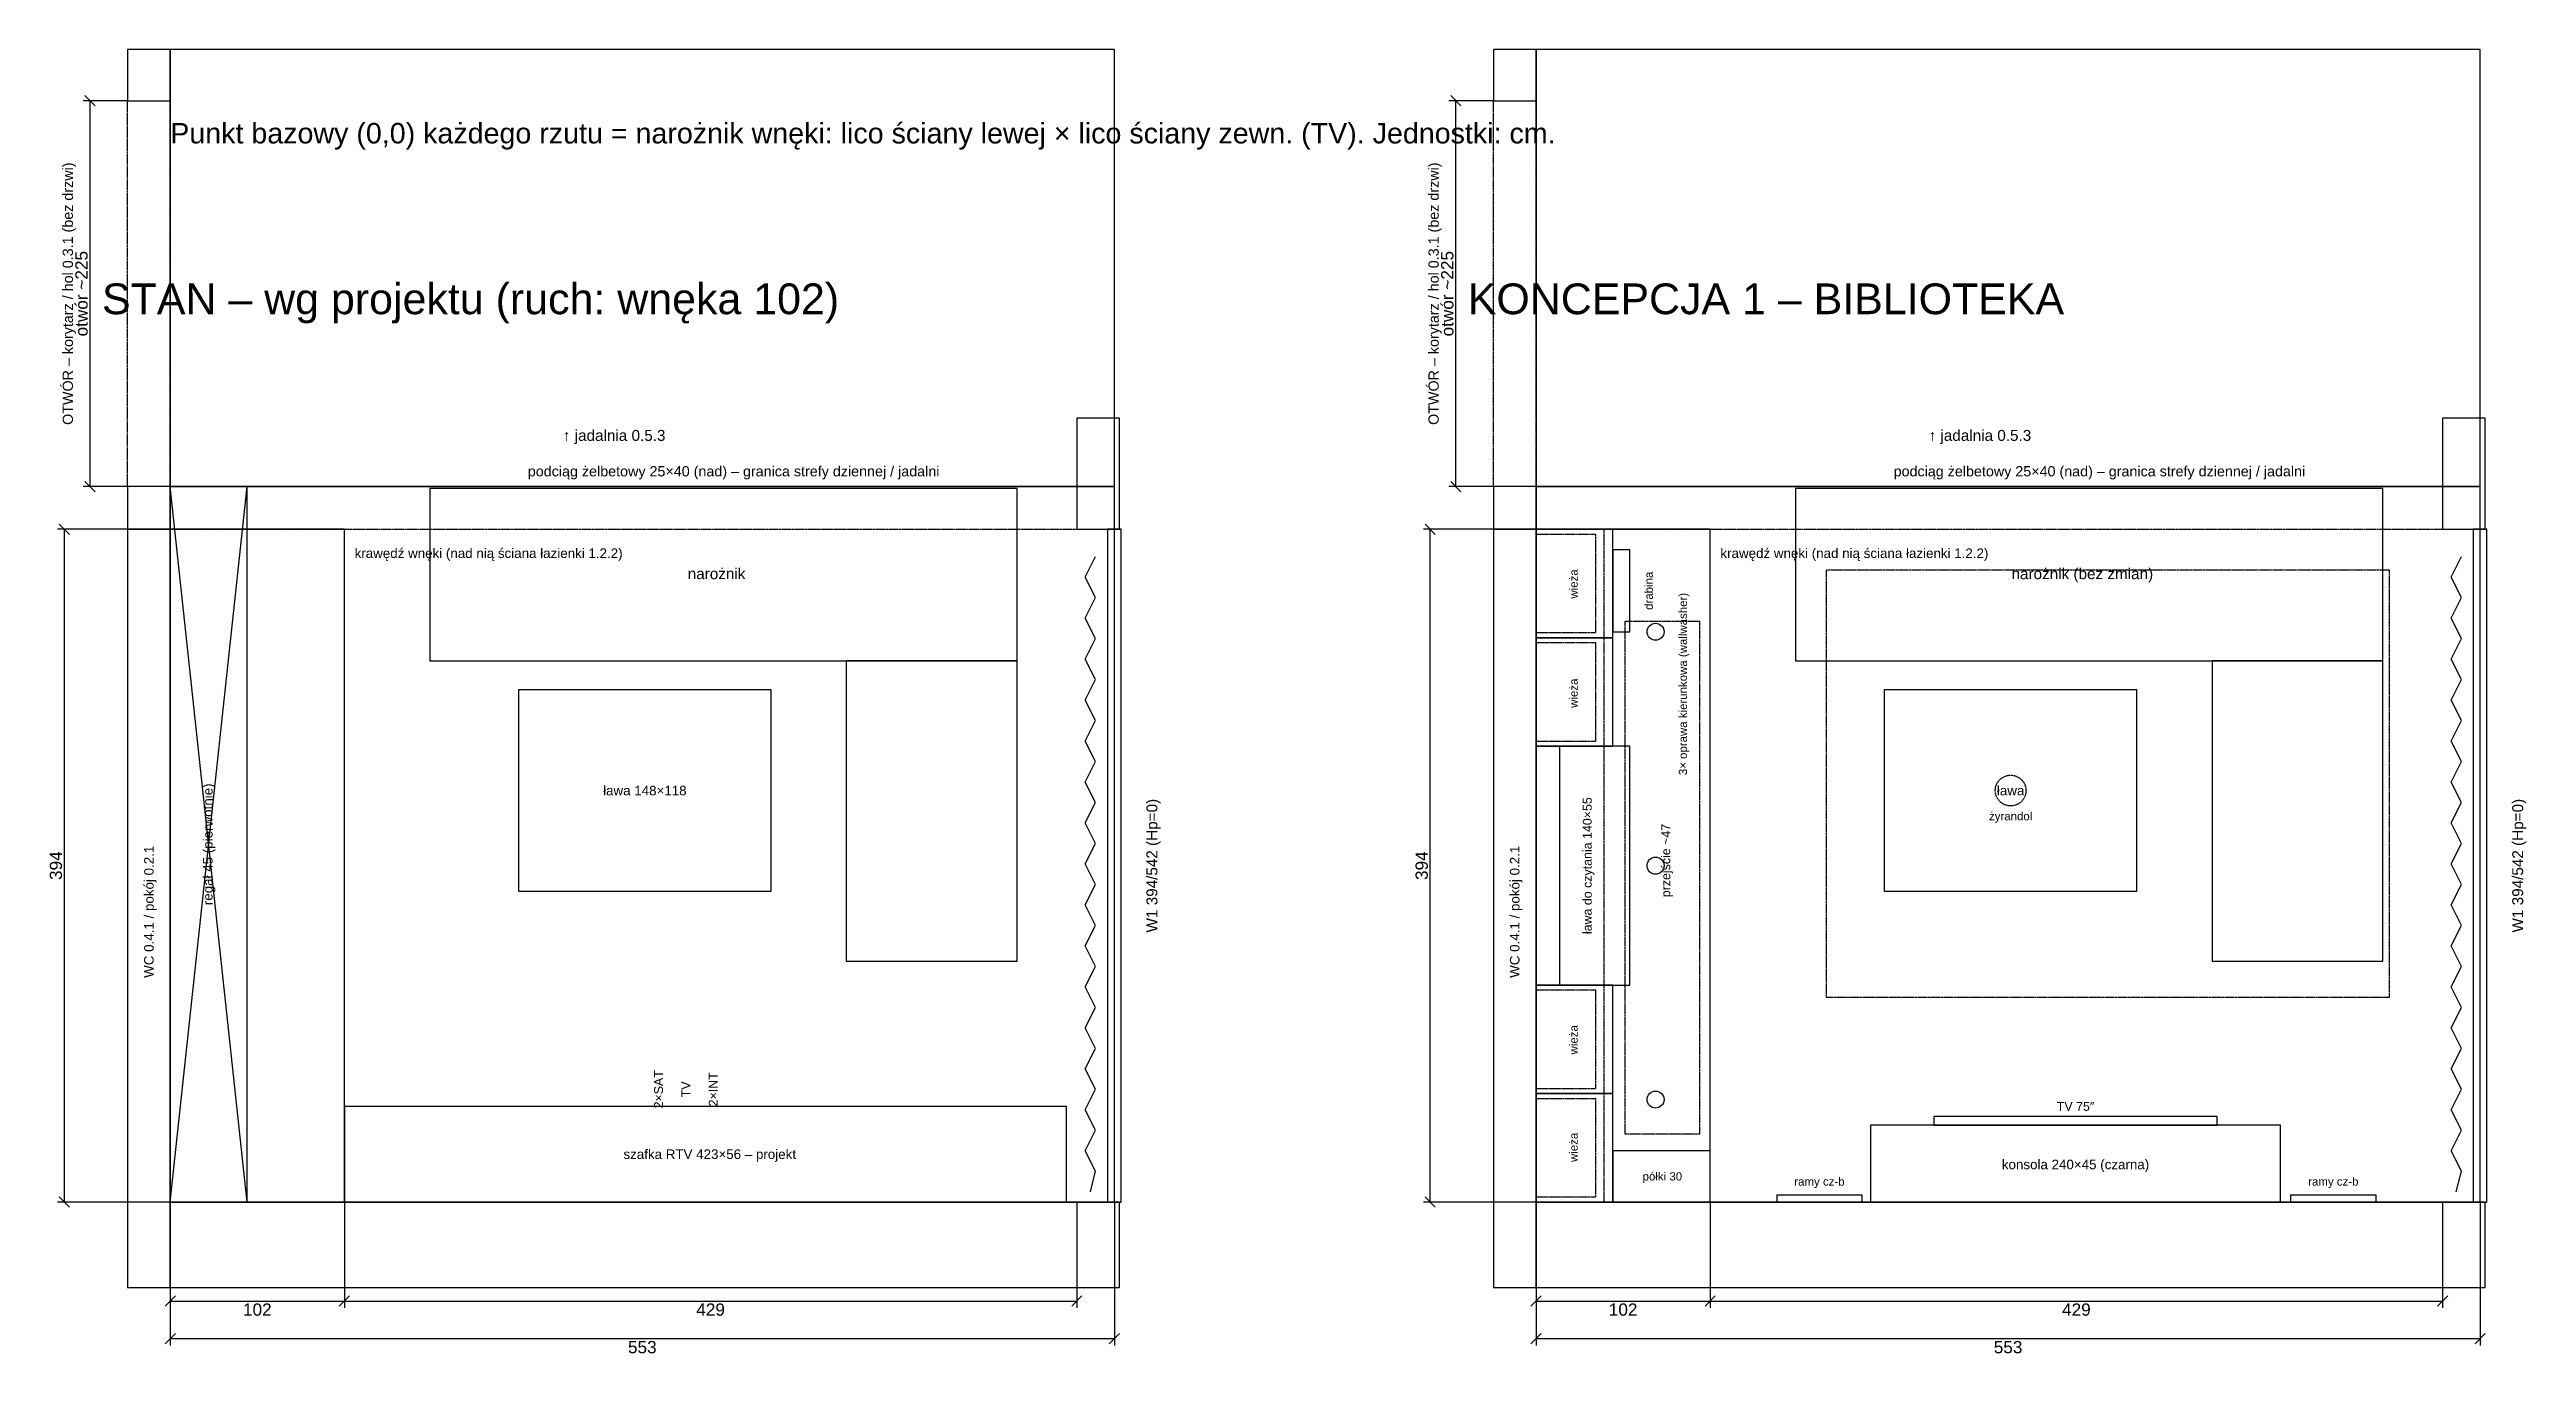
# Model space of a CAD drawing. Header units: centimetres. Extents: x -71 to 2293, y -1527 to 675.
# Drawn here: x -71 to 1380, y -89 to 675 of the extents above; entities that cross this region are included whole.
import ezdxf
from ezdxf.enums import TextEntityAlignment as Align

# ---------------------------------------------------------------- set-up
doc = ezdxf.new("R2010")
doc.units = ezdxf.units.CM
doc.linetypes.add('DASHED', pattern=[1.524, 1.27, -0.254])
for name, color, linetype in [('K_KONSTR', 1, 'Continuous'), ('K_MEBLE', 7, 'Continuous'), ('K_OKNA', 4, 'Continuous'), ('K_OPIS', 5, 'Continuous'), ('K_SCIANY', 8, 'Continuous'), ('K_SWIATLO', 2, 'Continuous'), ('K_TKANINY', 9, 'Continuous'), ('K_WNEKA', 6, 'Continuous'), ('K_WYMIARY', 3, 'Continuous'), ('K_ZABUDOWA', 30, 'Continuous')]:
    doc.layers.add(name, color=color, linetype=linetype)
doc.styles.add('PL', font='arial.ttf')

msp = doc.modelspace()

# ---------------------------------------------------------------- texts
at = {"layer": 'K_OKNA', "style": 'PL'}
for p in [(575, 197), (1375, 197)]:
    msp.add_text('W1 394/542 (Hp=0)', height=6.4, rotation=90, dxfattribs=at).set_placement(p, align=Align.MIDDLE_CENTER)
at = {"layer": 'K_OPIS', "style": 'PL'}
for s, height, p in [('Punkt bazowy (0,0) każdego rzutu = narożnik wnęki: lico ściany lewej × lico ściany zewn. (TV). Jednostki: cm.', 12, (0, 620)), ('STAN – wg projektu (ruch: wnęka 102)', 18, (-40, 520)), ('KONCEPCJA 1 – BIBLIOTEKA', 18, (760, 520))]:
    msp.add_text(s, height=height, dxfattribs=at).set_placement(p)
for s, height, p in [('OTWÓR – korytarz / hol 0.3.1 (bez drzwi)', 6, (-60, 532)), ('OTWÓR – korytarz / hol 0.3.1 (bez drzwi)', 6, (740, 532)), ('wieża', 4.8, (822, 362)), ('drabina', 4.8, (866, 358)), ('wieża', 4.8, (822, 298)), ('regał 45 (pierwotnie)', 5.6, (22, 209.5)), ('ława do czytania 140×55', 5.2, (830, 197)), ('przejście ~47', 5.2, (876, 200)), ('WC 0.4.1 / pokój 0.2.1', 5.6, (-12.5, 170)), ('WC 0.4.1 / pokój 0.2.1', 5.6, (787.5, 170)), ('wieża', 4.8, (822, 95)), ('2×SAT', 5.2, (286, 66)), ('2×INT', 5.2, (318, 66)), ('TV', 5.2, (302, 66)), ('wieża', 4.8, (822, 32))]:
    msp.add_text(s, height=height, rotation=90, dxfattribs=at).set_placement(p, align=Align.MIDDLE_CENTER)
for s, height, p in [('↑ jadalnia 0.5.3', 6.4, (260, 449)), ('↑ jadalnia 0.5.3', 6.4, (1060, 449)), ('podciąg żelbetowy 25×40 (nad) – granica strefy dziennej / jadalni', 6, (330, 428)), ('podciąg żelbetowy 25×40 (nad) – granica strefy dziennej / jadalni', 6, (1130, 428)), ('narożnik', 6.4, (320, 368)), ('narożnik (bez zmian)', 6.4, (1120, 368)), ('ława 148×118', 5.6, (278, 241)), ('ława', 5.6, (1078, 241)), ('żyrandol', 4.8, (1078, 226)), ('TV 75″', 5.2, (1116, 56)), ('szafka RTV 423×56 – projekt', 5.6, (316, 28)), ('półki 30', 4.8, (874, 15)), ('ramy cz-b', 4.8, (966, 12)), ('konsola 240×45 (czarna)', 5.6, (1116, 22)), ('ramy cz-b', 4.8, (1267, 12))]:
    msp.add_text(s, height=height, dxfattribs=at).set_placement(p, align=Align.MIDDLE_CENTER)
for p in [(108, 380), (908, 380)]:
    msp.add_text('krawędź wnęki (nad nią ściana łazienki 1.2.2)', height=5.6, dxfattribs=at).set_placement(p, align=Align.MIDDLE_LEFT)
msp.add_text('3× oprawa kierunkowa (wallwasher)', height=4.8, rotation=90, dxfattribs=at).set_placement((886, 250), align=Align.MIDDLE_LEFT)
at = {"layer": 'K_WYMIARY', "style": 'PL'}
for s, p in [('otwór ~225', (-52, 532)), ('otwór ~225', (748, 532)), ('394', (-67, 197)), ('394', (733, 197))]:
    msp.add_text(s, height=7.2, rotation=90, dxfattribs=at).set_placement(p, align=Align.MIDDLE_CENTER)
for s, p in [('102', (51, -63)), ('429', (316.5, -63)), ('102', (851, -63)), ('429', (1116.5, -63)), ('553', (276.5, -85)), ('553', (1076.5, -85))]:
    msp.add_text(s, height=7.2, dxfattribs=at).set_placement(p, align=Align.MIDDLE_CENTER)

# ---------------------------------------------------------------- linework, layer by layer
at = {"layer": 'K_KONSTR', "linetype": 'DASHED'}
for p, q in [((0, 419), (531, 419)), ((800, 419), (1331, 419)), ((0, 394), (531, 394)), ((800, 394), (1331, 394))]:
    msp.add_line(p, q, dxfattribs=at)
at = {"layer": 'K_KONSTR'}
for points in [[(-25, 394), (0, 394), (0, 419), (-25, 419)], [(775, 394), (800, 394), (800, 419), (775, 419)]]:
    msp.add_lwpolyline(points, close=True, dxfattribs=at)
at = {"layer": 'K_MEBLE'}
for p, q in [((0, 0), (45, 419)), ((45, 0), (0, 419))]:
    msp.add_line(p, q, dxfattribs=at)
for points in [[(0, 0), (45, 0), (45, 419), (0, 419)], [(152, 317), (496, 317), (496, 418), (152, 418)], [(952, 317), (1296, 317), (1296, 418), (952, 418)], [(396, 141), (496, 141), (496, 317), (396, 317)], [(1196, 141), (1296, 141), (1296, 317), (1196, 317)], [(204, 182), (352, 182), (352, 300), (204, 300)], [(1004, 182), (1152, 182), (1152, 300), (1004, 300)], [(102, 0), (525, 0), (525, 56), (102, 56)], [(996, 0), (1236, 0), (1236, 45), (996, 45)], [(1033, 45), (1199, 45), (1199, 50), (1033, 50)], [(941, 0), (991, 0), (991, 4), (941, 4)], [(1242, 0), (1292, 0), (1292, 4), (1242, 4)]]:
    msp.add_lwpolyline(points, close=True, dxfattribs=at)
at = {"layer": 'K_OKNA'}
for p, q in [((553, 0), (553, 394)), ((1353, 0), (1353, 394))]:
    msp.add_line(p, q, dxfattribs=at)
for points in [[(549, 0), (557, 0), (557, 394), (549, 394)], [(1349, 0), (1357, 0), (1357, 394), (1349, 394)]]:
    msp.add_lwpolyline(points, close=True, dxfattribs=at)
at = {"layer": 'K_OPIS', "linetype": 'DASHED'}
for p, q in [((-25, 419), (-25, 645)), ((0, 419), (0, 645)), ((775, 419), (775, 645)), ((800, 419), (800, 645))]:
    msp.add_line(p, q, dxfattribs=at)
at = {"layer": 'K_OPIS'}
for points in [[(0, 419), (553, 419), (553, 675), (0, 675)], [(800, 419), (1353, 419), (1353, 675), (800, 675)], [(0, 0), (553, 0), (553, 419), (0, 419)], [(800, 0), (1353, 0), (1353, 419), (800, 419)], [(0, 0), (102, 0), (102, 394), (0, 394)], [(800, 0), (902, 0), (902, 394), (800, 394)]]:
    msp.add_lwpolyline(points, close=True, dxfattribs=at)
at = {"layer": 'K_SCIANY'}
for points in [[(-25, 645), (0, 645), (0, 675), (-25, 675)], [(775, 645), (800, 645), (800, 675), (775, 675)], [(531, 394), (556, 394), (556, 459), (531, 459)], [(1331, 394), (1356, 394), (1356, 459), (1331, 459)], [(-25, -50), (0, -50), (0, 419), (-25, 419)], [(-25, 394), (0, 394), (0, 419), (-25, 419)], [(775, -50), (800, -50), (800, 419), (775, 419)], [(775, 394), (800, 394), (800, 419), (775, 419)], [(-25, -50), (556, -50), (556, 0), (-25, 0)], [(531, -50), (556, -50), (556, 0), (531, 0)], [(775, -50), (1356, -50), (1356, 0), (775, 0)], [(1331, -50), (1356, -50), (1356, 0), (1331, 0)]]:
    msp.add_lwpolyline(points, close=True, dxfattribs=at)
at = {"layer": 'K_SWIATLO'}
for centre in [(870, 334), (870, 197), (870, 60)]:
    msp.add_circle(centre, 5, dxfattribs=at)
at = {"layer": 'K_SWIATLO', "linetype": 'DASHED'}
msp.add_circle((1078, 241), 9, dxfattribs=at)
at = {"layer": 'K_TKANINY'}
for points in [[(539, 6), (542, 18), (536, 30), (542, 42), (536, 54), (542, 66), (536, 78), (542, 90), (536, 102), (542, 114), (536, 126), (542, 138), (536, 150), (542, 162), (536, 174), (542, 186), (536, 198), (542, 210), (536, 222), (542, 234), (536, 246), (542, 258), (536, 270), (542, 282), (536, 294), (542, 306), (536, 318), (542, 330), (536, 342), (542, 354), (536, 366), (542, 378)], [(1339, 6), (1342, 18), (1336, 30), (1342, 42), (1336, 54), (1342, 66), (1336, 78), (1342, 90), (1336, 102), (1342, 114), (1336, 126), (1342, 138), (1336, 150), (1342, 162), (1336, 174), (1342, 186), (1336, 198), (1342, 210), (1336, 222), (1342, 234), (1336, 246), (1342, 258), (1336, 270), (1342, 282), (1336, 294), (1342, 306), (1336, 318), (1342, 330), (1336, 342), (1342, 354), (1336, 366), (1342, 378)]]:
    msp.add_lwpolyline(points, dxfattribs=at)
at = {"layer": 'K_TKANINY', "linetype": 'DASHED'}
for points in [[(970, 120), (1300, 120), (1300, 370), (970, 370)], [(852, 40), (896, 40), (896, 340), (852, 340)]]:
    msp.add_lwpolyline(points, close=True, dxfattribs=at)
at = {"layer": 'K_TKANINY'}
msp.add_lwpolyline([(800, 127), (814, 127), (814, 267), (800, 267)], close=True, dxfattribs=at)
at = {"layer": 'K_WNEKA', "linetype": 'DASHED'}
for p, q in [((102, 0), (102, 394)), ((902, 0), (902, 394))]:
    msp.add_line(p, q, dxfattribs=at)
at = {"layer": 'K_WYMIARY'}
for p, q in [((-25, 645), (-51, 645)), ((-44, 642), (-50, 648)), ((-47, 419), (-47, 645)), ((775, 645), (749, 645)), ((756, 642), (750, 648)), ((753, 419), (753, 645)), ((-44, 416), (-50, 422)), ((756, 416), (750, 422)), ((-25, 419), (-51, 419)), ((775, 419), (749, 419)), ((0, 394), (-66, 394)), ((-59, 391), (-65, 397)), ((-62, 0), (-62, 394)), ((800, 394), (734, 394)), ((741, 391), (735, 397)), ((738, 0), (738, 394)), ((0, 0), (-66, 0)), ((-59, -3), (-65, 3)), ((0, 0), (0, -62)), ((0, 0), (0, -84)), ((102, 0), (102, -62)), ((102, 0), (102, -62)), ((531, 0), (531, -62)), ((553, 0), (553, -84)), ((800, 0), (734, 0)), ((741, -3), (735, 3)), ((800, 0), (800, -62)), ((800, 0), (800, -84)), ((902, 0), (902, -62)), ((902, 0), (902, -62)), ((1331, 0), (1331, -62)), ((1353, 0), (1353, -84)), ((-3, -61), (3, -55)), ((0, -58), (102, -58)), ((99, -61), (105, -55)), ((99, -61), (105, -55)), ((102, -58), (531, -58)), ((528, -61), (534, -55)), ((797, -61), (803, -55)), ((800, -58), (902, -58)), ((899, -61), (905, -55)), ((899, -61), (905, -55)), ((902, -58), (1331, -58)), ((1328, -61), (1334, -55)), ((-3, -83), (3, -77)), ((0, -80), (553, -80)), ((550, -83), (556, -77)), ((797, -83), (803, -77)), ((800, -80), (1353, -80)), ((1350, -83), (1356, -77))]:
    msp.add_line(p, q, dxfattribs=at)
at = {"layer": 'K_ZABUDOWA', "linetype": 'DASHED'}
msp.add_line((840, 0), (840, 394), dxfattribs=at)
at = {"layer": 'K_ZABUDOWA'}
for points in [[(800, 330.5), (845, 330.5), (845, 394), (800, 394)], [(845, 334), (855, 334), (855, 382), (845, 382)], [(800, 267), (845, 267), (845, 330.5), (800, 330.5)], [(800, 127), (855, 127), (855, 267), (800, 267)], [(800, 63.5), (845, 63.5), (845, 127), (800, 127)], [(800, 0), (845, 0), (845, 63.5), (800, 63.5)], [(845, 0), (902, 0), (902, 30), (845, 30)]]:
    msp.add_lwpolyline(points, close=True, dxfattribs=at)
at = {"layer": 'K_ZABUDOWA', "linetype": 'DASHED'}
for points in [[(800, 333.5), (835, 333.5), (835, 391), (800, 391)], [(800, 270), (835, 270), (835, 327.5), (800, 327.5)], [(800, 66.5), (835, 66.5), (835, 124), (800, 124)], [(800, 3), (835, 3), (835, 60.5), (800, 60.5)]]:
    msp.add_lwpolyline(points, close=True, dxfattribs=at)

msp.set_redraw_order([(e.dxf.handle, doc.entitydb.next_handle()) for e in msp.query("TEXT MTEXT ATTDEF DIMENSION ARC_DIMENSION")])  # texts and dimensions are drawn at this point

doc.saveas('drawing.dxf')
